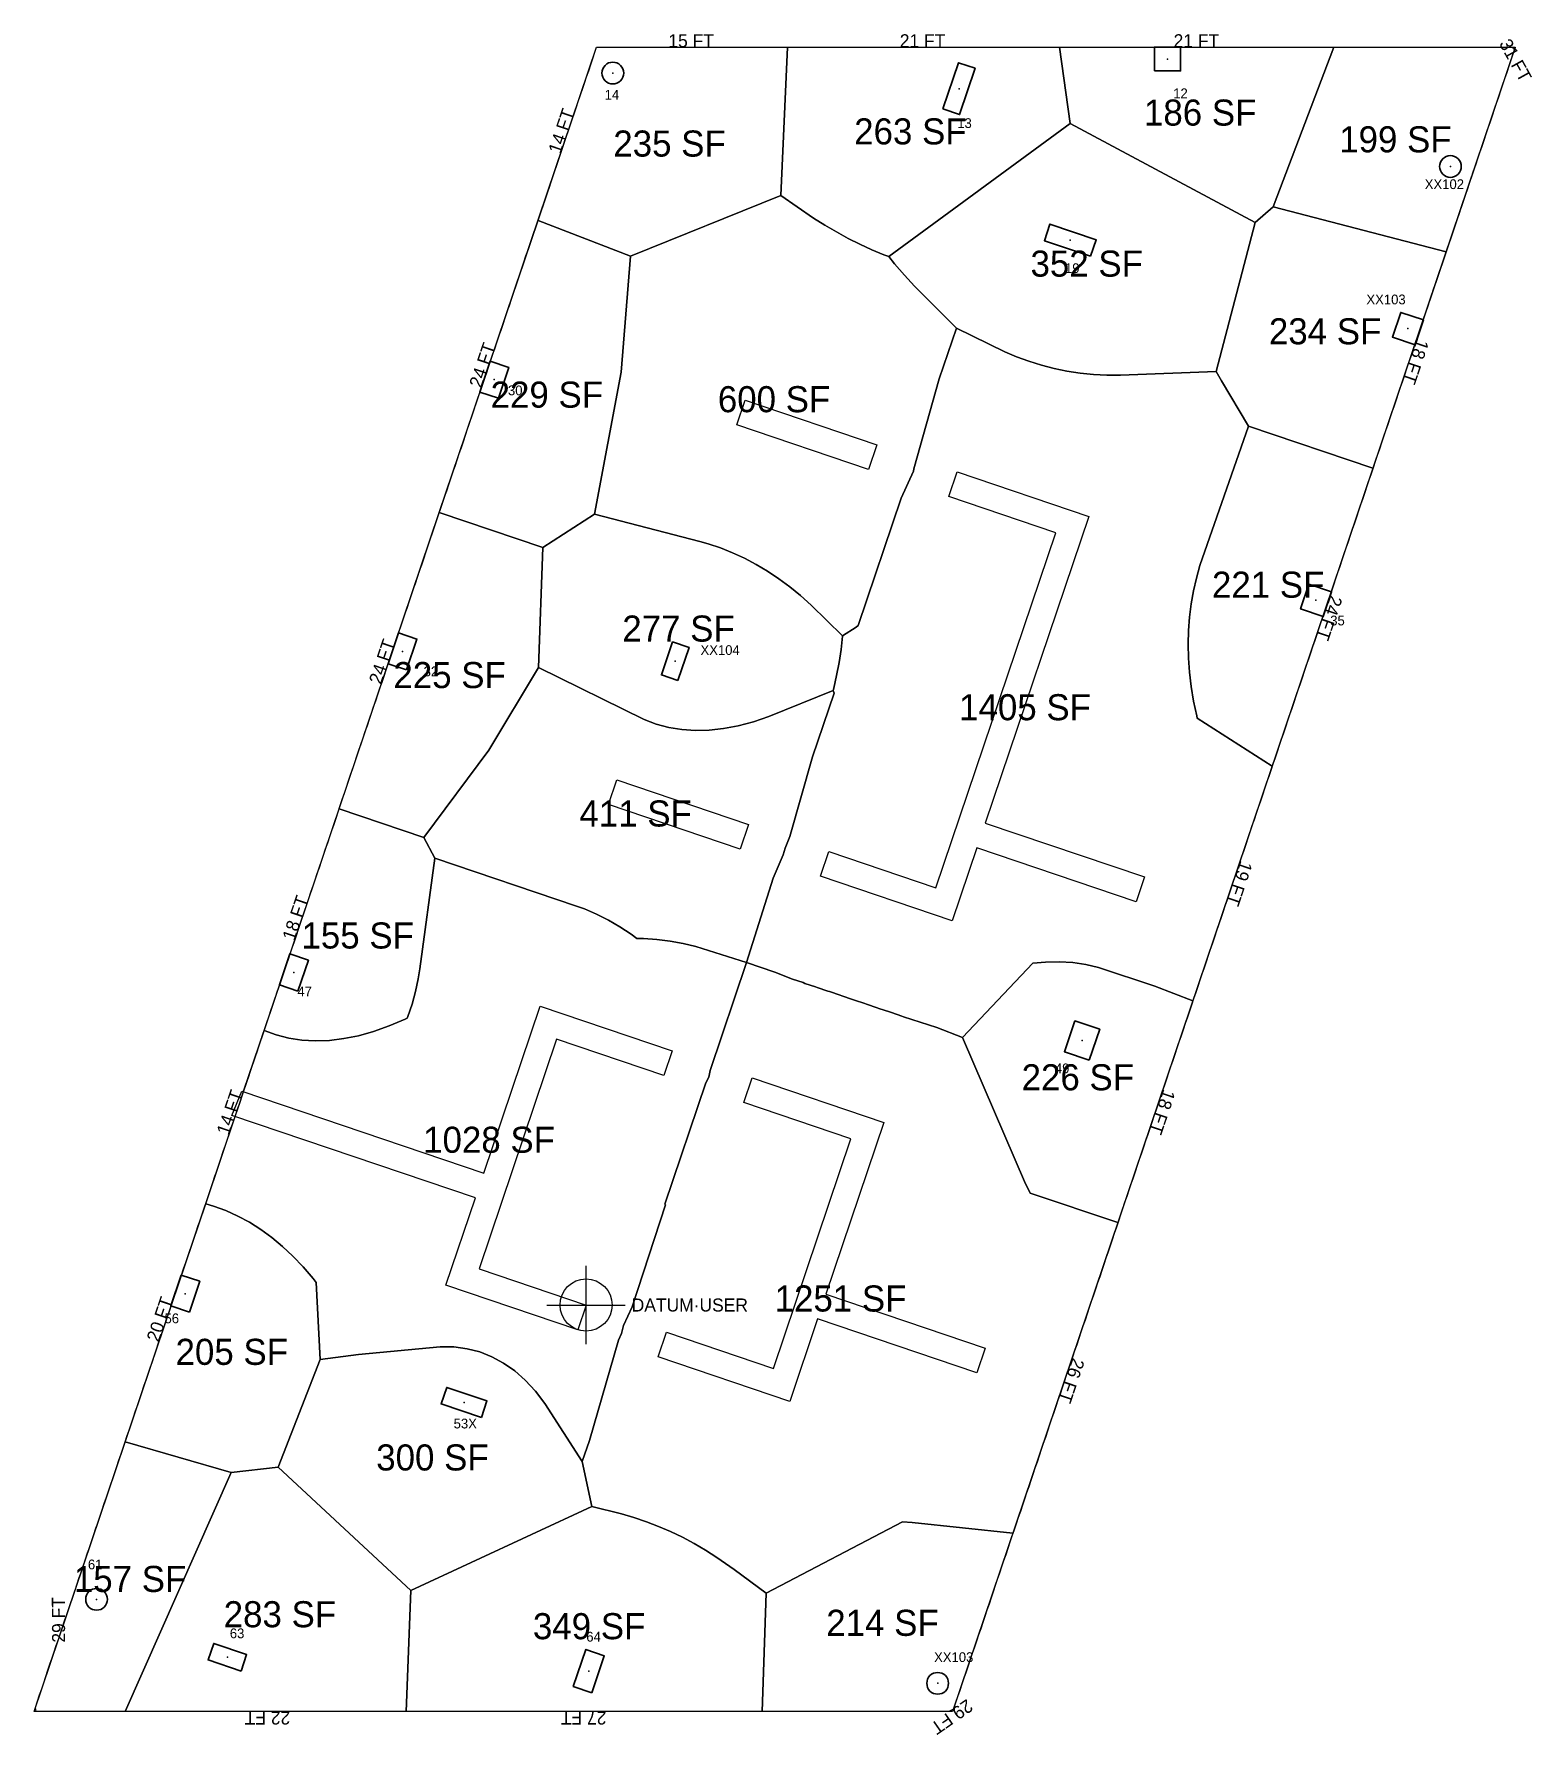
# Model space of a CAD drawing. Header units: metres. Extents: x 29 to 12657, y -13 to 49076.
# Drawn here: x 10664 to 12043, y 33037 to 34603 of the extents above; entities that cross this region are included whole.
import ezdxf
from ezdxf.enums import TextEntityAlignment as Align

# ---------------------------------------------------------------- set-up
doc = ezdxf.new("R2010")
doc.units = ezdxf.units.M
doc.layers.add('COL-IDEN', color=171, linetype='Continuous', lineweight=30)
doc.layers.add('COLS', color=52, linetype='Continuous', lineweight=20)
for name, color, linetype in [('FLOOR_11_AREA_LABELS', 3, 'Continuous'), ('FLOOR_11_BOUNDARY', 5, 'Continuous'), ('FLOOR_11_COLUMNS', 7, 'Continuous'), ('FLOOR_11_DATUM', 4, 'Continuous'), ('FLOOR_11_FASCADE_COLUMNS', 30, 'Continuous'), ('FLOOR_11_FASCADE_WALLS', 4, 'Continuous'), ('FLOOR_11_LARGE_TRIBUTARY', 6, 'Continuous'), ('FLOOR_11_TRIBUTARY_COL_0', 2, 'Continuous'), ('FLOOR_11_TRIBUTARY_COL_1', 2, 'Continuous'), ('FLOOR_11_TRIBUTARY_COL_10', 2, 'Continuous'), ('FLOOR_11_TRIBUTARY_COL_11', 2, 'Continuous'), ('FLOOR_11_TRIBUTARY_COL_12', 2, 'Continuous'), ('FLOOR_11_TRIBUTARY_COL_13', 2, 'Continuous'), ('FLOOR_11_TRIBUTARY_COL_14', 2, 'Continuous'), ('FLOOR_11_TRIBUTARY_COL_15', 2, 'Continuous'), ('FLOOR_11_TRIBUTARY_COL_16', 2, 'Continuous'), ('FLOOR_11_TRIBUTARY_COL_17', 2, 'Continuous'), ('FLOOR_11_TRIBUTARY_COL_2', 2, 'Continuous'), ('FLOOR_11_TRIBUTARY_COL_3', 2, 'Continuous'), ('FLOOR_11_TRIBUTARY_COL_4', 2, 'Continuous'), ('FLOOR_11_TRIBUTARY_COL_5', 2, 'Continuous'), ('FLOOR_11_TRIBUTARY_COL_6', 2, 'Continuous'), ('FLOOR_11_TRIBUTARY_COL_7', 2, 'Continuous'), ('FLOOR_11_TRIBUTARY_COL_8', 2, 'Continuous'), ('FLOOR_11_TRIBUTARY_COL_9', 2, 'Continuous'), ('FLOOR_11_WALL_TRIBUTARY_20', 1, 'Continuous'), ('FLOOR_11_WALL_TRIBUTARY_21', 1, 'Continuous'), ('FLOOR_11_WALL_TRIBUTARY_22', 1, 'Continuous'), ('FLOOR_11_WALL_TRIBUTARY_23', 1, 'Continuous'), ('FLOOR_11_WALL_TRIBUTARY_24', 1, 'Continuous'), ('SLAB-RESIDENTIAL', 6, 'Continuous'), ('WALL', 4, 'Continuous')]:
    doc.layers.add(name, color=color, linetype=linetype)

msp = doc.modelspace()

# ---------------------------------------------------------------- texts
at = {"layer": 'COL-IDEN', "char_height": 9, "attachment_point": 1}
for s, insert, width in [('12', (11712.4, 34552.8), 16.968), ('14', (11189.1, 34551.5), 16.968), ('13', (11513.6, 34525.4), 16.968), ('XX102', (11943.9, 34469.2), 16.968), ('19', (11612.8, 34391.9), 16.968), ('XX103', (11890.2, 34363.1), 16.968), ('30', (11100.1, 34279.4), 16.968), ('35', (11856.9, 34067.6), 16.968), ('XX104', (11277.3, 34040.4), 16.968), ('32', (11022.5, 34020.8), 16.968), ('47', (10906.3, 33726.2), 16.968), ('49', (11603.5, 33655.4), 16.968), ('56', (10784, 33425.3), 16.968), ('53X', (11050.1, 33328.5), 26.967), ('61', (10713.5, 33198.8), 16.968), ('63', (10844.1, 33135.4), 16.968), ('64', (11172.2, 33132.3), 19.998), ('XX103', (11492.3, 33113.5), 16.968)]:
    msp.add_mtext(s, dxfattribs=dict(at, insert=insert, width=width))
at = {"layer": 'FLOOR_11_AREA_LABELS'}
for s, p in [('186 SF', (11737.2, 34530.6)), ('263 SF', (11470.5, 34513.3)), ('235 SF', (11248.8, 34502.1)), ('199 SF', (11916.9, 34506)), ('352 SF', (11632.8, 34391.6)), ('234 SF', (11852.2, 34329.3)), ('229 SF', (11135.9, 34271)), ('600 SF', (11345, 34266.8)), ('221 SF', (11799.8, 34096.1)), ('277 SF', (11257.1, 34055.7)), ('225 SF', (11046.4, 34012.9)), ('1405 SF', (11576, 33983.3)), ('411 SF', (11217.6, 33885.5)), ('155 SF', (10961.8, 33773.2)), ('226 SF', (11624.6, 33642.7)), ('1028 SF', (11082.7, 33585.2)), ('1251 SF', (11406.2, 33439.1)), ('205 SF', (10845.9, 33390)), ('300 SF', (11030.6, 33292.8)), ('157 SF', (10752.3, 33181)), ('283 SF', (10890.2, 33148.5)), ('349 SF', (11174.8, 33137.5)), ('214 SF', (11444.8, 33140.6))]:
    msp.add_text(s, height=24, dxfattribs=at).set_placement(p, align=Align.MIDDLE_CENTER)
at = {"layer": 'FLOOR_11_DATUM'}
msp.add_text('DATUM·USER', height=12, dxfattribs=at).set_placement((11214, 33427.1))
at = {"layer": 'FLOOR_11_FASCADE_COLUMNS'}
for s, p in [('15 FT', (11268.7, 34596.7)), ('21 FT', (11481.7, 34596.7)), ('21 FT', (11733.7, 34596.7))]:
    msp.add_text(s, height=12, dxfattribs=at).set_placement(p, align=Align.MIDDLE_CENTER)
for s, rotation, p in [('31 FT', -61.0674, (12027.4, 34578.7)), ('14 FT', 71.3229, (11149.3, 34513.6)), ('24 FT', 71.3229, (11076.5, 34298.2)), ('18 FT', -108.6761, (11935.7, 34301.3)), ('24 FT', -108.6761, (11856, 34065.4)), ('24 FT', 71.3229, (10984.2, 34025.3)), ('18 FT', 71.3229, (10904.5, 33789.4)), ('18 FT', -108.6761, (11702.3, 33610.7)), ('20 FT', 71.3229, (10779.6, 33420)), ('29 FT', 90.4659, (10686.4, 33143.3)), ('29 FT', -145.1874, (11508.7, 33054)), ('22 FT', 180, (10878.8, 33053)), ('27 FT', 180, (11169.8, 33053))]:
    msp.add_text(s, height=12, rotation=rotation, dxfattribs=at).set_placement(p, align=Align.MIDDLE_CENTER)
at = {"layer": 'FLOOR_11_FASCADE_WALLS'}
for s, rotation, p in [('19 FT', -108.6761, (11773.3, 33821)), ('14 FT', 71.3229, (10844, 33610.4)), ('26 FT', -108.6761, (11618.7, 33363.4))]:
    msp.add_text(s, height=12, rotation=rotation, dxfattribs=at).set_placement(p, align=Align.MIDDLE_CENTER)

# ---------------------------------------------------------------- linework, layer by layer
at = {"layer": 'COLS', "lineweight": 30}
for points in [[(11695.1, 34568.9), (11695.1, 34590.9), (11719.1, 34590.9), (11719.1, 34568.9)], [(11500.5, 34533.9), (11515.7, 34528.7), (11530.1, 34571.4), (11514.9, 34576.5)], [(11636.4, 34398.3), (11641.6, 34413.5), (11598.9, 34427.9), (11593.8, 34412.7)], [(11935, 34316.9), (11914.1, 34324), (11921.8, 34346.7), (11942.7, 34339.7)], [(11091.3, 34267.7), (11074.2, 34273.4), (11083.8, 34301.8), (11100.9, 34296.1)], [(11850.4, 34066.8), (11829.6, 34073.8), (11837.3, 34096.6), (11858.1, 34089.5)], [(11006.7, 34017.6), (10989.7, 34023.3), (10999.3, 34051.8), (11016.3, 34046)], [(11256.5, 34008), (11241.4, 34013.1), (11251.6, 34043.4), (11266.8, 34038.3)], [(10906.8, 33722), (10889.7, 33727.8), (10899.3, 33756.2), (10916.4, 33750.4)], [(11635.1, 33658.5), (11612.3, 33666.2), (11621.9, 33694.6), (11644.7, 33686.9)], [(10806.9, 33426.4), (10789.8, 33432.2), (10799.4, 33460.6), (10816.5, 33454.9)], [(11075.6, 33329.7), (11038.6, 33342.1), (11043.8, 33357.3), (11080.7, 33344.8)], [(10854.4, 33096.2), (10859.6, 33111.3), (10829.3, 33121.6), (10824.1, 33106.4)], [(11177.3, 33076.2), (11160.2, 33082), (11171.8, 33116.1), (11188.8, 33110.3)]]:
    msp.add_lwpolyline(points, close=True, dxfattribs=at)
for points in [[(11206.6, 34567, 0.414214), (11196.6, 34577, 0.414214), (11186.6, 34567, 0.414214), (11196.6, 34557, 0.414214)], [(11977.5, 34481, 0.414214), (11967.5, 34491, 0.414214), (11957.5, 34481, 0.414214), (11967.5, 34471, 0.414214)], [(10731.5, 33162.2, 0.414214), (10721.5, 33172.2, 0.414214), (10711.5, 33162.2, 0.414214), (10721.5, 33152.2, 0.414214)], [(11505.6, 33084.9, 0.414214), (11495.6, 33094.9, 0.414214), (11485.6, 33084.9, 0.414214), (11495.6, 33074.9, 0.414214)]]:
    msp.add_lwpolyline(points, format="xyb", close=True, dxfattribs=at)
at = {"layer": 'FLOOR_11_BOUNDARY'}
msp.add_lwpolyline([(11181.7, 34590.7), (12027.2, 34590.7), (11509.4, 33059), (10663.9, 33059), (11181.7, 34590.7)], close=True, dxfattribs=at)
at = {"layer": 'FLOOR_11_COLUMNS'}
for p in [(11707.1, 34579.9), (11196.6, 34567), (11515.3, 34552.6), (11967.5, 34481), (11617.7, 34413.1), (11928.4, 34331.8), (11087.5, 34284.8), (11843.8, 34081.7), (11003, 34034.7), (11254.1, 34025.7), (10903.1, 33739.1), (11628.5, 33676.6), (10803.1, 33443.5), (11059.7, 33343.5), (10721.5, 33162.2), (10841.9, 33108.9), (11174.5, 33096.1), (11495.6, 33084.9)]:
    msp.add_point(p, dxfattribs=at)
at = {"layer": 'FLOOR_11_DATUM'}
for p, q in [((11172, 33397.1), (11172, 33469.1)), ((11136, 33433.1), (11208, 33433.1))]:
    msp.add_line(p, q, dxfattribs=at)
msp.add_circle((11172, 33433.1), 24, dxfattribs=at)
at = {"layer": 'FLOOR_11_FASCADE_COLUMNS'}
for points in [[(11128.3, 34432.7), (11130.2, 34438.3), (11132.1, 34444), (11134, 34449.7), (11135.9, 34455.4), (11137.9, 34461.1), (11139.8, 34466.8), (11141.7, 34472.5), (11143.6, 34478.1), (11145.5, 34483.8), (11147.5, 34489.5), (11149.4, 34495.2), (11151.3, 34500.9), (11153.2, 34506.6), (11155.2, 34512.2), (11157.1, 34517.9), (11159, 34523.6), (11160.9, 34529.3), (11162.8, 34535), (11164.8, 34540.7), (11166.7, 34546.3), (11168.6, 34552), (11170.5, 34557.7), (11172.4, 34563.4), (11174.4, 34569.1), (11176.3, 34574.8), (11178.2, 34580.4), (11180.1, 34586.1), (11181.7, 34590.7)], [(11181.7, 34590.7), (11187.7, 34590.7), (11193.7, 34590.7), (11199.7, 34590.7), (11205.7, 34590.7), (11211.7, 34590.7), (11217.7, 34590.7), (11223.7, 34590.7), (11229.7, 34590.7), (11235.7, 34590.7), (11241.7, 34590.7), (11247.7, 34590.7), (11253.7, 34590.7), (11259.7, 34590.7), (11265.7, 34590.7), (11271.7, 34590.7), (11277.7, 34590.7), (11283.7, 34590.7), (11289.7, 34590.7), (11295.7, 34590.7), (11301.7, 34590.7), (11307.7, 34590.7), (11313.7, 34590.7), (11319.7, 34590.7), (11325.7, 34590.7), (11331.7, 34590.7), (11337.7, 34590.7), (11343.7, 34590.7), (11349.7, 34590.7), (11355.7, 34590.7)], [(11355.7, 34590.7), (11361.7, 34590.7), (11367.7, 34590.7), (11373.7, 34590.7), (11379.7, 34590.7), (11385.7, 34590.7), (11391.7, 34590.7), (11397.7, 34590.7), (11403.7, 34590.7), (11409.7, 34590.7), (11415.7, 34590.7), (11421.7, 34590.7), (11427.7, 34590.7), (11433.7, 34590.7), (11439.7, 34590.7), (11445.7, 34590.7), (11451.7, 34590.7), (11457.7, 34590.7), (11463.7, 34590.7), (11469.7, 34590.7), (11475.7, 34590.7), (11481.7, 34590.7), (11487.7, 34590.7), (11493.7, 34590.7), (11499.7, 34590.7), (11505.7, 34590.7), (11511.7, 34590.7), (11517.7, 34590.7), (11523.7, 34590.7), (11529.7, 34590.7), (11535.7, 34590.7), (11541.7, 34590.7), (11547.7, 34590.7), (11553.7, 34590.7), (11559.7, 34590.7), (11565.7, 34590.7), (11571.7, 34590.7), (11577.7, 34590.7), (11583.7, 34590.7), (11589.7, 34590.7), (11595.7, 34590.7), (11601.7, 34590.7), (11607.7, 34590.7)], [(11607.7, 34590.7), (11613.7, 34590.7), (11619.7, 34590.7), (11625.7, 34590.7), (11631.7, 34590.7), (11637.7, 34590.7), (11643.7, 34590.7), (11649.7, 34590.7), (11655.7, 34590.7), (11661.7, 34590.7), (11667.7, 34590.7), (11673.7, 34590.7), (11679.7, 34590.7), (11685.7, 34590.7), (11691.7, 34590.7), (11697.7, 34590.7), (11703.7, 34590.7), (11709.7, 34590.7), (11715.7, 34590.7), (11721.7, 34590.7), (11727.7, 34590.7), (11733.7, 34590.7), (11739.7, 34590.7), (11745.7, 34590.7), (11751.7, 34590.7), (11757.7, 34590.7), (11763.7, 34590.7), (11769.7, 34590.7), (11775.7, 34590.7), (11781.7, 34590.7), (11787.7, 34590.7), (11793.7, 34590.7), (11799.7, 34590.7), (11805.7, 34590.7), (11811.7, 34590.7), (11817.7, 34590.7), (11823.7, 34590.7), (11829.7, 34590.7), (11835.7, 34590.7), (11841.7, 34590.7), (11847.7, 34590.7), (11853.7, 34590.7), (11859.7, 34590.7)], [(11859.7, 34590.7), (11865.7, 34590.7), (11871.7, 34590.7), (11877.7, 34590.7), (11883.7, 34590.7), (11889.7, 34590.7), (11895.7, 34590.7), (11901.7, 34590.7), (11907.7, 34590.7), (11913.7, 34590.7), (11919.7, 34590.7), (11925.7, 34590.7), (11931.7, 34590.7), (11937.7, 34590.7), (11943.7, 34590.7), (11949.7, 34590.7), (11955.7, 34590.7), (11961.7, 34590.7), (11967.7, 34590.7), (11973.7, 34590.7), (11979.7, 34590.7), (11985.7, 34590.7), (11991.7, 34590.7), (11997.7, 34590.7), (12003.7, 34590.7), (12009.7, 34590.7), (12015.7, 34590.7), (12021.7, 34590.7), (12027, 34590.3), (12025.1, 34584.6), (12023.2, 34578.9), (12021.3, 34573.2), (12019.3, 34567.5), (12017.4, 34561.8), (12015.5, 34556.2), (12013.6, 34550.5), (12011.7, 34544.8), (12009.7, 34539.1), (12007.8, 34533.4), (12005.9, 34527.7), (12004, 34522), (12002.1, 34516.4), (12000.1, 34510.7), (11998.2, 34505), (11996.3, 34499.3), (11994.4, 34493.6), (11992.5, 34487.9), (11990.5, 34482.3), (11988.6, 34476.6), (11986.7, 34470.9), (11984.8, 34465.2), (11982.8, 34459.5), (11980.9, 34453.8), (11979, 34448.2), (11977.1, 34442.5), (11975.2, 34436.8), (11973.2, 34431.1), (11971.3, 34425.4), (11969.4, 34419.7), (11967.5, 34414.1), (11965.6, 34408.4), (11963.6, 34402.7)], [(11036, 34159.8), (11037.9, 34165.5), (11039.9, 34171.2), (11041.8, 34176.9), (11043.7, 34182.6), (11045.6, 34188.3), (11047.6, 34193.9), (11049.5, 34199.6), (11051.4, 34205.3), (11053.3, 34211), (11055.2, 34216.7), (11057.2, 34222.4), (11059.1, 34228), (11061, 34233.7), (11062.9, 34239.4), (11064.8, 34245.1), (11066.8, 34250.8), (11068.7, 34256.5), (11070.6, 34262.1), (11072.5, 34267.8), (11074.5, 34273.5), (11076.4, 34279.2), (11078.3, 34284.9), (11080.2, 34290.6), (11082.1, 34296.2), (11084.1, 34301.9), (11086, 34307.6), (11087.9, 34313.3), (11089.8, 34319), (11091.7, 34324.7), (11093.7, 34330.4), (11095.6, 34336), (11097.5, 34341.7), (11099.4, 34347.4), (11101.4, 34353.1), (11103.3, 34358.8), (11105.2, 34364.5), (11107.1, 34370.1), (11109, 34375.8), (11111, 34381.5), (11112.9, 34387.2), (11114.8, 34392.9), (11116.7, 34398.6), (11118.6, 34404.2), (11120.6, 34409.9), (11122.5, 34415.6), (11124.4, 34421.3), (11126.3, 34427), (11128.3, 34432.7)], [(11963.6, 34402.7), (11961.7, 34397), (11959.8, 34391.3), (11957.9, 34385.6), (11955.9, 34379.9), (11954, 34374.3), (11952.1, 34368.6), (11950.2, 34362.9), (11948.3, 34357.2), (11946.3, 34351.5), (11944.4, 34345.8), (11942.5, 34340.2), (11940.6, 34334.5), (11938.7, 34328.8), (11936.7, 34323.1), (11934.8, 34317.4), (11932.9, 34311.7), (11931, 34306.1), (11929, 34300.4), (11927.1, 34294.7), (11925.2, 34289), (11923.3, 34283.3), (11921.4, 34277.6), (11919.4, 34272), (11917.5, 34266.3), (11915.6, 34260.6), (11913.7, 34254.9), (11911.8, 34249.2), (11909.8, 34243.5), (11907.9, 34237.8), (11906, 34232.2), (11904.1, 34226.5), (11902.1, 34220.8), (11900.2, 34215.1), (11898.3, 34209.4), (11896.4, 34203.7)], [(11896.4, 34203.7), (11894.5, 34198.1), (11892.5, 34192.4), (11890.6, 34186.7), (11888.7, 34181), (11886.8, 34175.3), (11884.9, 34169.6), (11882.9, 34164), (11881, 34158.3), (11879.1, 34152.6), (11877.2, 34146.9), (11875.3, 34141.2), (11873.3, 34135.5), (11871.4, 34129.8), (11869.5, 34124.2), (11867.6, 34118.5), (11865.6, 34112.8), (11863.7, 34107.1), (11861.8, 34101.4), (11859.9, 34095.7), (11858, 34090.1), (11856, 34084.4), (11854.1, 34078.7), (11852.2, 34073), (11850.3, 34067.3), (11848.4, 34061.6), (11846.4, 34056), (11844.5, 34050.3), (11842.6, 34044.6), (11840.7, 34038.9), (11838.7, 34033.2), (11836.8, 34027.5), (11834.9, 34021.9), (11833, 34016.2), (11831.1, 34010.5), (11829.1, 34004.8), (11827.2, 33999.1), (11825.3, 33993.4), (11823.4, 33987.7), (11821.5, 33982.1), (11819.5, 33976.4), (11817.6, 33970.7), (11815.7, 33965), (11813.8, 33959.3), (11811.8, 33953.6), (11809.9, 33948), (11808, 33942.3), (11806.1, 33936.6), (11804.2, 33930.9)], [(10943.8, 33887), (10945.7, 33892.7), (10947.6, 33898.4), (10949.6, 33904.1), (10951.5, 33909.7), (10953.4, 33915.4), (10955.3, 33921.1), (10957.3, 33926.8), (10959.2, 33932.5), (10961.1, 33938.2), (10963, 33943.8), (10964.9, 33949.5), (10966.9, 33955.2), (10968.8, 33960.9), (10970.7, 33966.6), (10972.6, 33972.3), (10974.5, 33977.9), (10976.5, 33983.6), (10978.4, 33989.3), (10980.3, 33995), (10982.2, 34000.7), (10984.2, 34006.4), (10986.1, 34012), (10988, 34017.7), (10989.9, 34023.4), (10991.8, 34029.1), (10993.8, 34034.8), (10995.7, 34040.5), (10997.6, 34046.2), (10999.5, 34051.8), (11001.4, 34057.5), (11003.4, 34063.2), (11005.3, 34068.9), (11007.2, 34074.6), (11009.1, 34080.3), (11011.1, 34085.9), (11013, 34091.6), (11014.9, 34097.3), (11016.8, 34103), (11018.7, 34108.7), (11020.7, 34114.4), (11022.6, 34120), (11024.5, 34125.7), (11026.4, 34131.4), (11028.3, 34137.1), (11030.3, 34142.8), (11032.2, 34148.5), (11034.1, 34154.1), (11036, 34159.8)], [(10876.6, 33688.1), (10878.5, 33693.7), (10880.4, 33699.4), (10882.3, 33705.1), (10884.2, 33710.8), (10886.2, 33716.5), (10888.1, 33722.2), (10890, 33727.8), (10891.9, 33733.5), (10893.8, 33739.2), (10895.8, 33744.9), (10897.7, 33750.6), (10899.6, 33756.3), (10901.5, 33761.9), (10903.5, 33767.6), (10905.4, 33773.3), (10907.3, 33779), (10909.2, 33784.7), (10911.1, 33790.4), (10913.1, 33796.1), (10915, 33801.7), (10916.9, 33807.4), (10918.8, 33813.1), (10920.7, 33818.8), (10922.7, 33824.5), (10924.6, 33830.2), (10926.5, 33835.8), (10928.4, 33841.5), (10930.4, 33847.2), (10932.3, 33852.9), (10934.2, 33858.6), (10936.1, 33864.3), (10938, 33869.9), (10940, 33875.6), (10941.9, 33881.3), (10943.8, 33887)], [(11731.2, 33714.9), (11729.2, 33709.2), (11727.3, 33703.5), (11725.4, 33697.9), (11723.5, 33692.2), (11721.5, 33686.5), (11719.6, 33680.8), (11717.7, 33675.1), (11715.8, 33669.4), (11713.9, 33663.8), (11711.9, 33658.1), (11710, 33652.4), (11708.1, 33646.7), (11706.2, 33641), (11704.3, 33635.3), (11702.3, 33629.7), (11700.4, 33624), (11698.5, 33618.3), (11696.6, 33612.6), (11694.6, 33606.9), (11692.7, 33601.2), (11690.8, 33595.5), (11688.9, 33589.9), (11687, 33584.2), (11685, 33578.5), (11683.1, 33572.8), (11681.2, 33567.1), (11679.3, 33561.4), (11677.4, 33555.8), (11675.4, 33550.1), (11673.5, 33544.4), (11671.6, 33538.7), (11669.7, 33533), (11667.7, 33527.3), (11665.8, 33521.7), (11663.9, 33516), (11662, 33510.3)], [(10747.8, 33307.2), (10749.7, 33312.9), (10751.7, 33318.6), (10753.6, 33324.3), (10755.5, 33330), (10757.4, 33335.6), (10759.3, 33341.3), (10761.3, 33347), (10763.2, 33352.7), (10765.1, 33358.4), (10767, 33364.1), (10769, 33369.8), (10770.9, 33375.4), (10772.8, 33381.1), (10774.7, 33386.8), (10776.6, 33392.5), (10778.6, 33398.2), (10780.5, 33403.9), (10782.4, 33409.5), (10784.3, 33415.2), (10786.2, 33420.9), (10788.2, 33426.6), (10790.1, 33432.3), (10792, 33438), (10793.9, 33443.6), (10795.9, 33449.3), (10797.8, 33455), (10799.7, 33460.7), (10801.6, 33466.4), (10803.5, 33472.1), (10805.5, 33477.7), (10807.4, 33483.4), (10809.3, 33489.1), (10811.2, 33494.8), (10813.1, 33500.5), (10815.1, 33506.2), (10817, 33511.9), (10818.9, 33517.5), (10820.8, 33523.2), (10822.8, 33528.9)], [(10749.8, 33059), (10743.8, 33059), (10737.8, 33059), (10731.8, 33059), (10725.8, 33059), (10719.8, 33059), (10713.8, 33059), (10707.8, 33059), (10701.8, 33059), (10695.8, 33059), (10689.8, 33059), (10683.8, 33059), (10677.8, 33059), (10671.8, 33059), (10665.8, 33059), (10665.2, 33062.8), (10667.1, 33068.5), (10669, 33074.2), (10671, 33079.9), (10672.9, 33085.5), (10674.8, 33091.2), (10676.7, 33096.9), (10678.6, 33102.6), (10680.6, 33108.3), (10682.5, 33114), (10684.4, 33119.7), (10686.3, 33125.3), (10688.3, 33131), (10690.2, 33136.7), (10692.1, 33142.4), (10694, 33148.1), (10695.9, 33153.8), (10697.9, 33159.4), (10699.8, 33165.1), (10701.7, 33170.8), (10703.6, 33176.5), (10705.5, 33182.2), (10707.5, 33187.9), (10709.4, 33193.5), (10711.3, 33199.2), (10713.2, 33204.9), (10715.2, 33210.6), (10717.1, 33216.3), (10719, 33222), (10720.9, 33227.7), (10722.8, 33233.3), (10724.8, 33239), (10726.7, 33244.7), (10728.6, 33250.4), (10730.5, 33256.1), (10732.4, 33261.8), (10734.4, 33267.4), (10736.3, 33273.1), (10738.2, 33278.8), (10740.1, 33284.5), (10742.1, 33290.2), (10744, 33295.9), (10745.9, 33301.5), (10747.8, 33307.2)], [(11564, 33220.4), (11562.1, 33214.7), (11560.2, 33209), (11558.2, 33203.3), (11556.3, 33197.7), (11554.4, 33192), (11552.5, 33186.3), (11550.5, 33180.6), (11548.6, 33174.9), (11546.7, 33169.2), (11544.8, 33163.6), (11542.9, 33157.9), (11540.9, 33152.2), (11539, 33146.5), (11537.1, 33140.8), (11535.2, 33135.1), (11533.3, 33129.5), (11531.3, 33123.8), (11529.4, 33118.1), (11527.5, 33112.4), (11525.6, 33106.7), (11523.7, 33101), (11521.7, 33095.4), (11519.8, 33089.7), (11517.9, 33084), (11516, 33078.3), (11514, 33072.6), (11512.1, 33066.9), (11510.2, 33061.2), (11505.8, 33059), (11499.8, 33059), (11493.8, 33059), (11487.8, 33059), (11481.8, 33059), (11475.8, 33059), (11469.8, 33059), (11463.8, 33059), (11457.8, 33059), (11451.8, 33059), (11445.8, 33059), (11439.8, 33059), (11433.8, 33059), (11427.8, 33059), (11421.8, 33059), (11415.8, 33059), (11409.8, 33059), (11403.8, 33059), (11397.8, 33059), (11391.8, 33059), (11385.8, 33059), (11379.8, 33059), (11373.8, 33059), (11367.8, 33059), (11361.8, 33059), (11355.8, 33059), (11349.8, 33059), (11343.8, 33059), (11337.8, 33059), (11331.8, 33059)], [(11007.8, 33059), (11001.8, 33059), (10995.8, 33059), (10989.8, 33059), (10983.8, 33059), (10977.8, 33059), (10971.8, 33059), (10965.8, 33059), (10959.8, 33059), (10953.8, 33059), (10947.8, 33059), (10941.8, 33059), (10935.8, 33059), (10929.8, 33059), (10923.8, 33059), (10917.8, 33059), (10911.8, 33059), (10905.8, 33059), (10899.8, 33059), (10893.8, 33059), (10887.8, 33059), (10881.8, 33059), (10875.8, 33059), (10869.8, 33059), (10863.8, 33059), (10857.8, 33059), (10851.8, 33059), (10845.8, 33059), (10839.8, 33059), (10833.8, 33059), (10827.8, 33059), (10821.8, 33059), (10815.8, 33059), (10809.8, 33059), (10803.8, 33059), (10797.8, 33059), (10791.8, 33059), (10785.8, 33059), (10779.8, 33059), (10773.8, 33059), (10767.8, 33059), (10761.8, 33059), (10755.8, 33059), (10749.8, 33059)], [(11331.8, 33059), (11325.8, 33059), (11319.8, 33059), (11313.8, 33059), (11307.8, 33059), (11301.8, 33059), (11295.8, 33059), (11289.8, 33059), (11283.8, 33059), (11277.8, 33059), (11271.8, 33059), (11265.8, 33059), (11259.8, 33059), (11253.8, 33059), (11247.8, 33059), (11241.8, 33059), (11235.8, 33059), (11229.8, 33059), (11223.8, 33059), (11217.8, 33059), (11211.8, 33059), (11205.8, 33059), (11199.8, 33059), (11193.8, 33059), (11187.8, 33059), (11181.8, 33059), (11175.8, 33059), (11169.8, 33059), (11163.8, 33059), (11157.8, 33059), (11151.8, 33059), (11145.8, 33059), (11139.8, 33059), (11133.8, 33059), (11127.8, 33059), (11121.8, 33059), (11115.8, 33059), (11109.8, 33059), (11103.8, 33059), (11097.8, 33059), (11091.8, 33059), (11085.8, 33059), (11079.8, 33059), (11073.8, 33059), (11067.8, 33059), (11061.8, 33059), (11055.8, 33059), (11049.8, 33059), (11043.8, 33059), (11037.8, 33059), (11031.8, 33059), (11025.8, 33059), (11019.8, 33059), (11013.8, 33059), (11007.8, 33059)]]:
    msp.add_lwpolyline(points, dxfattribs=at)
at = {"layer": 'FLOOR_11_FASCADE_WALLS'}
for points in [[(11804.2, 33930.9), (11802.2, 33925.2), (11800.3, 33919.5), (11798.4, 33913.9), (11796.5, 33908.2), (11794.6, 33902.5), (11792.6, 33896.8), (11790.7, 33891.1), (11788.8, 33885.4), (11786.9, 33879.8), (11784.9, 33874.1), (11783, 33868.4), (11781.1, 33862.7), (11779.2, 33857), (11777.3, 33851.3), (11775.3, 33845.6), (11773.4, 33840), (11771.5, 33834.3), (11769.6, 33828.6), (11767.7, 33822.9), (11765.7, 33817.2), (11763.8, 33811.5), (11761.9, 33805.9), (11760, 33800.2), (11758.1, 33794.5), (11756.1, 33788.8), (11754.2, 33783.1), (11752.3, 33777.4), (11750.4, 33771.8), (11748.4, 33766.1), (11746.5, 33760.4), (11744.6, 33754.7), (11742.7, 33749), (11740.8, 33743.3), (11738.8, 33737.6), (11736.9, 33732), (11735, 33726.3), (11733.1, 33720.6), (11731.2, 33714.9)], [(10822.8, 33528.9), (10824.7, 33534.6), (10826.6, 33540.3), (10828.5, 33546), (10830.4, 33551.6), (10832.4, 33557.3), (10834.3, 33563), (10836.2, 33568.7), (10838.1, 33574.4), (10840, 33580.1), (10842, 33585.7), (10843.9, 33591.4), (10845.8, 33597.1), (10847.7, 33602.8), (10849.7, 33608.5), (10851.6, 33614.2), (10853.5, 33619.8), (10855.4, 33625.5), (10857.3, 33631.2), (10859.3, 33636.9), (10861.2, 33642.6), (10863.1, 33648.3), (10865, 33654), (10866.9, 33659.6), (10868.9, 33665.3), (10870.8, 33671), (10872.7, 33676.7), (10874.6, 33682.4), (10876.6, 33688.1)], [(11662, 33510.3), (11660.1, 33504.6), (11658.1, 33498.9), (11656.2, 33493.2), (11654.3, 33487.6), (11652.4, 33481.9), (11650.5, 33476.2), (11648.5, 33470.5), (11646.6, 33464.8), (11644.7, 33459.1), (11642.8, 33453.4), (11640.9, 33447.8), (11638.9, 33442.1), (11637, 33436.4), (11635.1, 33430.7), (11633.2, 33425), (11631.2, 33419.3), (11629.3, 33413.7), (11627.4, 33408), (11625.5, 33402.3), (11623.6, 33396.6), (11621.6, 33390.9), (11619.7, 33385.2), (11617.8, 33379.6), (11615.9, 33373.9), (11614, 33368.2), (11612, 33362.5), (11610.1, 33356.8), (11608.2, 33351.1), (11606.3, 33345.4), (11604.3, 33339.8), (11602.4, 33334.1), (11600.5, 33328.4), (11598.6, 33322.7), (11596.7, 33317), (11594.7, 33311.3), (11592.8, 33305.7), (11590.9, 33300), (11589, 33294.3), (11587.1, 33288.6), (11585.1, 33282.9), (11583.2, 33277.2), (11581.3, 33271.6), (11579.4, 33265.9), (11577.4, 33260.2), (11575.5, 33254.5), (11573.6, 33248.8), (11571.7, 33243.1), (11569.8, 33237.5), (11567.8, 33231.8), (11565.9, 33226.1), (11564, 33220.4)]]:
    msp.add_lwpolyline(points, dxfattribs=at)
at = {"layer": 'FLOOR_11_LARGE_TRIBUTARY'}
for points in [[(11351.2, 34454.3), (11213, 34398.4), (11127.8, 34431.4), (11181.7, 34590.7), (11357.4, 34590.7), (11351.2, 34454.3)], [(11351.2, 34454.3), (11357.4, 34590.7), (11607.7, 34590.7), (11617.7, 34520.5), (11450.8, 34398), (11446, 34399.8), (11434.9, 34404.4), (11423.9, 34409.4), (11413.1, 34414.8), (11402.4, 34420.7), (11391.8, 34426.9), (11381.4, 34433.5), (11351.2, 34454.3)], [(11804.4, 34444), (11787.9, 34429.3), (11617.7, 34520.5), (11607.7, 34590.7), (11860.2, 34590.7), (11804.4, 34444)], [(11804.4, 34444), (11860.2, 34590.7), (12027.2, 34590.7), (11963.5, 34402.3), (11804.4, 34444)], [(11450.8, 34398), (11617.7, 34520.5), (11787.9, 34429.3), (11752, 34292.2), (11663.9, 34288.8), (11651.3, 34288.9), (11638.9, 34289.6), (11626.6, 34290.9), (11614.6, 34292.7), (11602.7, 34295.1), (11591.1, 34298.1), (11579.6, 34301.7), (11568.3, 34305.8), (11557.3, 34310.5), (11512.9, 34332.2), (11474.2, 34370.9), (11465, 34380.9), (11455.9, 34391.5), (11450.8, 34398)], [(11339.1, 34108.5), (11328.5, 34114.7), (11317.8, 34120.4), (11306.8, 34125.5), (11295.7, 34129.9), (11284.3, 34133.8), (11276.6, 34135.9), (11179.9, 34161.1), (11204.3, 34291.7), (11213, 34398.4), (11351.2, 34454.3), (11381.4, 34433.5), (11391.8, 34426.9), (11402.4, 34420.7), (11413.1, 34414.8), (11423.9, 34409.4), (11434.9, 34404.4), (11446, 34399.8), (11450.8, 34398), (11455.9, 34391.5), (11465, 34380.9), (11474.2, 34370.9), (11512.9, 34332.2), (11497.1, 34285.6), (11473.8, 34202.7), (11473.5, 34200.7), (11462, 34175.6), (11422.4, 34058.4), (11420.6, 34057.1), (11408, 34049), (11379.2, 34077.3), (11369.5, 34086), (11359.5, 34094.1), (11349.4, 34101.6), (11339.1, 34108.5)], [(11781.8, 34242), (11756.8, 34283.7), (11752, 34292.2), (11787.9, 34429.3), (11804.4, 34444), (11963.5, 34402.3), (11896.2, 34203.3), (11781.8, 34242)], [(11213, 34398.4), (11204.3, 34291.7), (11179.9, 34161.1), (11132.1, 34130.3), (11036.9, 34162.5), (11127.8, 34431.4), (11213, 34398.4)], [(11441.6, 33706.1), (11440, 33706.7), (11430.2, 33709.9), (11428.6, 33710.6), (11418.9, 33713.8), (11417.3, 33714.4), (11407.5, 33717.6), (11405.9, 33718.3), (11396.1, 33721.5), (11394.5, 33722.1), (11384.8, 33725.3), (11383.2, 33725.9), (11373.4, 33729.1), (11371.8, 33729.8), (11362, 33733), (11345.8, 33739.4), (11319.8, 33748.2), (11319.8, 33748.3), (11344.2, 33826), (11353.5, 33847.5), (11355.1, 33853.6), (11359.6, 33864.2), (11380.4, 33937.7), (11400.2, 33996.1), (11399.4, 33998.7), (11399.9, 34000.7), (11402.6, 34012.5), (11404.9, 34024.4), (11406.7, 34036.4), (11408, 34048.7), (11408, 34049), (11420.6, 34057.1), (11422.4, 34058.4), (11462, 34175.6), (11473.5, 34200.7), (11473.8, 34202.7), (11497.1, 34285.6), (11512.9, 34332.2), (11557.3, 34310.5), (11568.3, 34305.8), (11579.6, 34301.7), (11591.1, 34298.1), (11602.7, 34295.1), (11614.6, 34292.7), (11626.6, 34290.9), (11638.9, 34289.6), (11651.3, 34288.9), (11663.9, 34288.8), (11752, 34292.2), (11756.8, 34283.7), (11781.8, 34242), (11737, 34113.7), (11733.7, 34102.2), (11731, 34090.5), (11728.9, 34078.5), (11727.4, 34066.3), (11726.5, 34054), (11726.2, 34041.4), (11726.5, 34028.6), (11727.5, 34015.6), (11729, 34002.4), (11731.2, 33989), (11734, 33975.4), (11734.5, 33973.2), (11803.5, 33929), (11775.9, 33847.3), (11756.3, 33789.3), (11730.5, 33713), (11695.6, 33726.6), (11643.7, 33743.7), (11632, 33746.4), (11619.9, 33748.2), (11607.5, 33749), (11594.8, 33748.7), (11583.2, 33747.6), (11518.5, 33679.3), (11494.9, 33688.4), (11464.3, 33698.4), (11462.7, 33699), (11453, 33702.2), (11451.4, 33702.9), (11441.6, 33706.1)], [(11734.5, 33973.2), (11734, 33975.4), (11731.2, 33989), (11729, 34002.4), (11727.5, 34015.6), (11726.5, 34028.6), (11726.2, 34041.4), (11726.5, 34054), (11727.4, 34066.3), (11728.9, 34078.5), (11731, 34090.5), (11733.7, 34102.2), (11737, 34113.7), (11781.8, 34242), (11896.2, 34203.3), (11803.5, 33929), (11734.5, 33973.2)], [(11132.1, 34130.3), (11128.2, 34019.9), (11082.5, 33943.7), (11022.8, 33863.3), (10944.7, 33889.7), (11036.9, 34162.5), (11132.1, 34130.3)], [(11132.1, 34130.3), (11179.9, 34161.1), (11276.6, 34135.9), (11284.3, 34133.8), (11295.7, 34129.9), (11306.8, 34125.5), (11317.8, 34120.4), (11328.5, 34114.7), (11339.1, 34108.5), (11349.4, 34101.6), (11359.5, 34094.1), (11369.5, 34086), (11379.2, 34077.3), (11408, 34049), (11408, 34048.7), (11406.7, 34036.4), (11404.9, 34024.4), (11402.6, 34012.5), (11399.9, 34000.7), (11399.4, 33998.7), (11340.3, 33974.7), (11326, 33969.9), (11312.1, 33966.2), (11298.6, 33963.6), (11285.4, 33962.2), (11272.6, 33961.9), (11260.2, 33962.7), (11248.2, 33964.7), (11236.6, 33967.8), (11225.4, 33972), (11128.2, 34019.9), (11132.1, 34130.3)], [(11224.8, 33770.4), (11218.6, 33770.5), (11213.4, 33774.3), (11203.1, 33781.2), (11192.5, 33787.3), (11181.7, 33792.8), (11170.6, 33797.6), (11163.1, 33800.3), (11032.9, 33844.3), (11022.8, 33863.3), (11082.5, 33943.7), (11128.2, 34019.9), (11225.4, 33972), (11236.6, 33967.8), (11248.2, 33964.7), (11260.2, 33962.7), (11272.6, 33961.9), (11285.4, 33962.2), (11298.6, 33963.6), (11312.1, 33966.2), (11326, 33969.9), (11340.3, 33974.7), (11399.4, 33998.7), (11400.2, 33996.1), (11380.4, 33937.7), (11359.6, 33864.2), (11355.1, 33853.6), (11353.5, 33847.5), (11344.2, 33826), (11319.8, 33748.3), (11272.9, 33763), (11261.3, 33765.9), (11249.3, 33768.1), (11237.2, 33769.6), (11224.8, 33770.4)], [(11022.8, 33863.3), (11032.9, 33844.3), (11019, 33742.4), (11017.5, 33733.4), (11015, 33721.6), (11011.8, 33710), (11008, 33698.6), (11007.4, 33697), (11005.6, 33696.1), (10990.8, 33689.9), (10976.4, 33684.9), (10962.5, 33681), (10948.9, 33678.3), (10935.7, 33676.7), (10922.8, 33676.2), (10910.4, 33676.9), (10898.4, 33678.8), (10886.7, 33681.8), (10875.8, 33685.8), (10944.7, 33889.7), (11022.8, 33863.3)], [(10920.7, 33457.6), (10911.6, 33468.2), (10902.2, 33478), (10892.6, 33487), (10882.7, 33495.2), (10872.5, 33502.6), (10862.1, 33509.2), (10851.4, 33515), (10840.4, 33520), (10829.1, 33524.1), (10821.9, 33526.2), (10850.3, 33610.3), (10853.2, 33618.9), (10856.8, 33629.8), (10875.8, 33685.8), (10886.7, 33681.8), (10898.4, 33678.8), (10910.4, 33676.9), (10922.8, 33676.2), (10935.7, 33676.7), (10948.9, 33678.3), (10962.5, 33681), (10976.4, 33684.9), (10990.8, 33689.9), (11005.6, 33696.1), (11007.4, 33697), (11008, 33698.6), (11011.8, 33710), (11015, 33721.6), (11017.5, 33733.4), (11019, 33742.4), (11032.9, 33844.3), (11163.1, 33800.3), (11170.6, 33797.6), (11181.7, 33792.8), (11192.5, 33787.3), (11203.1, 33781.2), (11213.4, 33774.3), (11218.6, 33770.5), (11224.8, 33770.4), (11237.2, 33769.6), (11249.3, 33768.1), (11261.3, 33765.9), (11272.9, 33763), (11319.8, 33748.3), (11319.8, 33748.2), (11286.2, 33648.9), (11285.1, 33642.9), (11282.3, 33637.5), (11244.6, 33525.8), (11245, 33525.4), (11214.3, 33431.5), (11206.5, 33414.2), (11204.5, 33406.8), (11201.7, 33400.6), (11175.1, 33308.5), (11168.5, 33289.1), (11134.1, 33342.3), (11125.3, 33353.7), (11116, 33363.8), (11106.3, 33372.4), (11096, 33379.7), (11085.3, 33385.5), (11074.2, 33389.9), (11062.5, 33392.9), (11050.4, 33394.5), (11037.8, 33394.7), (10962.5, 33387.7), (10927.3, 33382.9), (10923.7, 33453.7), (10920.7, 33457.6)], [(11271.4, 33213.6), (11260.7, 33219.3), (11249.8, 33224.5), (11238.7, 33229.3), (11227.5, 33233.6), (11216.1, 33237.5), (11204.6, 33240.9), (11177.2, 33247.7), (11168.5, 33289.1), (11175.1, 33308.5), (11201.7, 33400.6), (11204.5, 33406.8), (11206.5, 33414.2), (11214.3, 33431.5), (11245, 33525.4), (11244.6, 33525.8), (11282.3, 33637.5), (11285.1, 33642.9), (11286.2, 33648.9), (11319.8, 33748.2), (11345.8, 33739.4), (11362, 33733), (11371.8, 33729.8), (11373.4, 33729.1), (11383.2, 33725.9), (11384.8, 33725.3), (11394.5, 33722.1), (11396.1, 33721.5), (11405.9, 33718.3), (11407.5, 33717.6), (11417.3, 33714.4), (11418.9, 33713.8), (11428.6, 33710.6), (11430.2, 33709.9), (11440, 33706.7), (11441.6, 33706.1), (11451.4, 33702.9), (11453, 33702.2), (11462.7, 33699), (11464.3, 33698.4), (11494.9, 33688.4), (11518.5, 33679.3), (11519.3, 33677.3), (11575.6, 33546.8), (11580.8, 33536.1), (11661.5, 33509), (11636, 33433.5), (11610, 33356.6), (11577.5, 33260.3), (11564.9, 33223.2), (11472.1, 33232.9), (11463.1, 33233.5), (11337.8, 33167.9), (11308.2, 33189.8), (11292.4, 33200.8), (11282, 33207.4), (11271.4, 33213.6)], [(11580.8, 33536.1), (11575.6, 33546.8), (11519.3, 33677.3), (11518.5, 33679.3), (11583.2, 33747.6), (11594.8, 33748.7), (11607.5, 33749), (11619.9, 33748.2), (11632, 33746.4), (11643.7, 33743.7), (11695.6, 33726.6), (11730.5, 33713), (11661.5, 33509), (11580.8, 33536.1)], [(10829.1, 33524.1), (10840.4, 33520), (10851.4, 33515), (10862.1, 33509.2), (10872.5, 33502.6), (10882.7, 33495.2), (10892.6, 33487), (10902.2, 33478), (10911.6, 33468.2), (10920.7, 33457.6), (10923.7, 33453.7), (10927.3, 33382.9), (10888.6, 33283.8), (10845.2, 33278.8), (10747.8, 33307.1), (10821.9, 33526.2), (10829.1, 33524.1)], [(10962.5, 33387.7), (11037.8, 33394.7), (11050.4, 33394.5), (11062.5, 33392.9), (11074.2, 33389.9), (11085.3, 33385.5), (11096, 33379.7), (11106.3, 33372.4), (11116, 33363.8), (11125.3, 33353.7), (11134.1, 33342.3), (11168.5, 33289.1), (11177.2, 33247.7), (11010.8, 33170.4), (10888.6, 33283.8), (10927.3, 33382.9), (10962.5, 33387.7)], [(10845.2, 33278.8), (10747.8, 33059), (10663.9, 33059), (10747.8, 33307.1), (10845.2, 33278.8)], [(10845.2, 33278.8), (10888.6, 33283.8), (11010.8, 33170.4), (11006.5, 33059), (10747.8, 33059), (10845.2, 33278.8)], [(11010.8, 33170.4), (11177.2, 33247.7), (11204.6, 33240.9), (11216.1, 33237.5), (11227.5, 33233.6), (11238.7, 33229.3), (11249.8, 33224.5), (11260.7, 33219.3), (11271.4, 33213.6), (11282, 33207.4), (11292.4, 33200.8), (11308.2, 33189.8), (11337.8, 33167.9), (11334, 33059), (11006.5, 33059), (11010.8, 33170.4)], [(11337.8, 33167.9), (11463.1, 33233.5), (11472.1, 33232.9), (11564.9, 33223.2), (11509.4, 33059), (11334, 33059), (11337.8, 33167.9)]]:
    msp.add_lwpolyline(points, close=True, dxfattribs=at)
at = {"layer": 'FLOOR_11_TRIBUTARY_COL_0'}
msp.add_lwpolyline([(11351.2, 34454.3), (11357.4, 34590.7), (11607.7, 34590.7), (11617.7, 34520.5), (11450.8, 34398), (11446, 34399.8), (11434.9, 34404.4), (11423.9, 34409.4), (11413.1, 34414.8), (11402.4, 34420.7), (11391.8, 34426.9), (11381.4, 34433.5), (11351.2, 34454.3)], close=True, dxfattribs=at)
at = {"layer": 'FLOOR_11_TRIBUTARY_COL_1'}
msp.add_lwpolyline([(11450.8, 34398), (11617.7, 34520.5), (11787.9, 34429.3), (11752, 34292.2), (11663.9, 34288.8), (11651.3, 34288.9), (11638.9, 34289.6), (11626.6, 34290.9), (11614.6, 34292.7), (11602.7, 34295.1), (11591.1, 34298.1), (11579.6, 34301.7), (11568.3, 34305.8), (11557.3, 34310.5), (11512.9, 34332.2), (11474.2, 34370.9), (11465, 34380.9), (11455.9, 34391.5), (11450.8, 34398)], close=True, dxfattribs=at)
at = {"layer": 'FLOOR_11_TRIBUTARY_COL_10'}
msp.add_lwpolyline([(10962.5, 33387.7), (11037.8, 33394.7), (11050.4, 33394.5), (11062.5, 33392.9), (11074.2, 33389.9), (11085.3, 33385.5), (11096, 33379.7), (11106.3, 33372.4), (11116, 33363.8), (11125.3, 33353.7), (11134.1, 33342.3), (11168.5, 33289.1), (11177.2, 33247.7), (11010.8, 33170.4), (10888.6, 33283.8), (10927.3, 33382.9), (10962.5, 33387.7)], close=True, dxfattribs=at)
at = {"layer": 'FLOOR_11_TRIBUTARY_COL_11'}
msp.add_lwpolyline([(11010.8, 33170.4), (11177.2, 33247.7), (11204.6, 33240.9), (11216.1, 33237.5), (11227.5, 33233.6), (11238.7, 33229.3), (11249.8, 33224.5), (11260.7, 33219.3), (11271.4, 33213.6), (11282, 33207.4), (11292.4, 33200.8), (11308.2, 33189.8), (11337.8, 33167.9), (11334, 33059), (11006.5, 33059), (11010.8, 33170.4)], close=True, dxfattribs=at)
at = {"layer": 'FLOOR_11_TRIBUTARY_COL_12'}
msp.add_lwpolyline([(11132.1, 34130.3), (11179.9, 34161.1), (11276.6, 34135.9), (11284.3, 34133.8), (11295.7, 34129.9), (11306.8, 34125.5), (11317.8, 34120.4), (11328.5, 34114.7), (11339.1, 34108.5), (11349.4, 34101.6), (11359.5, 34094.1), (11369.5, 34086), (11379.2, 34077.3), (11408, 34049), (11408, 34048.7), (11406.7, 34036.4), (11404.9, 34024.4), (11402.6, 34012.5), (11399.9, 34000.7), (11399.4, 33998.7), (11340.3, 33974.7), (11326, 33969.9), (11312.1, 33966.2), (11298.6, 33963.6), (11285.4, 33962.2), (11272.6, 33961.9), (11260.2, 33962.7), (11248.2, 33964.7), (11236.6, 33967.8), (11225.4, 33972), (11128.2, 34019.9), (11132.1, 34130.3)], close=True, dxfattribs=at)
at = {"layer": 'FLOOR_11_TRIBUTARY_COL_13'}
msp.add_lwpolyline([(11580.8, 33536.1), (11575.6, 33546.8), (11519.3, 33677.3), (11518.5, 33679.3), (11583.2, 33747.6), (11594.8, 33748.7), (11607.5, 33749), (11619.9, 33748.2), (11632, 33746.4), (11643.7, 33743.7), (11695.6, 33726.6), (11730.5, 33713), (11661.5, 33509), (11580.8, 33536.1)], close=True, dxfattribs=at)
at = {"layer": 'FLOOR_11_TRIBUTARY_COL_14'}
msp.add_lwpolyline([(11804.4, 34444), (11860.2, 34590.7), (12027.2, 34590.7), (11963.5, 34402.3), (11804.4, 34444)], close=True, dxfattribs=at)
at = {"layer": 'FLOOR_11_TRIBUTARY_COL_15'}
msp.add_lwpolyline([(11351.2, 34454.3), (11213, 34398.4), (11127.8, 34431.4), (11181.7, 34590.7), (11357.4, 34590.7), (11351.2, 34454.3)], close=True, dxfattribs=at)
at = {"layer": 'FLOOR_11_TRIBUTARY_COL_16'}
msp.add_lwpolyline([(10845.2, 33278.8), (10747.8, 33059), (10663.9, 33059), (10747.8, 33307.1), (10845.2, 33278.8)], close=True, dxfattribs=at)
at = {"layer": 'FLOOR_11_TRIBUTARY_COL_17'}
msp.add_lwpolyline([(11337.8, 33167.9), (11463.1, 33233.5), (11472.1, 33232.9), (11564.9, 33223.2), (11509.4, 33059), (11334, 33059), (11337.8, 33167.9)], close=True, dxfattribs=at)
at = {"layer": 'FLOOR_11_TRIBUTARY_COL_2'}
msp.add_lwpolyline([(11781.8, 34242), (11756.8, 34283.7), (11752, 34292.2), (11787.9, 34429.3), (11804.4, 34444), (11963.5, 34402.3), (11896.2, 34203.3), (11781.8, 34242)], close=True, dxfattribs=at)
at = {"layer": 'FLOOR_11_TRIBUTARY_COL_3'}
msp.add_lwpolyline([(11734.5, 33973.2), (11734, 33975.4), (11731.2, 33989), (11729, 34002.4), (11727.5, 34015.6), (11726.5, 34028.6), (11726.2, 34041.4), (11726.5, 34054), (11727.4, 34066.3), (11728.9, 34078.5), (11731, 34090.5), (11733.7, 34102.2), (11737, 34113.7), (11781.8, 34242), (11896.2, 34203.3), (11803.5, 33929), (11734.5, 33973.2)], close=True, dxfattribs=at)
at = {"layer": 'FLOOR_11_TRIBUTARY_COL_4'}
msp.add_lwpolyline([(11804.4, 34444), (11787.9, 34429.3), (11617.7, 34520.5), (11607.7, 34590.7), (11860.2, 34590.7), (11804.4, 34444)], close=True, dxfattribs=at)
at = {"layer": 'FLOOR_11_TRIBUTARY_COL_5'}
msp.add_lwpolyline([(11022.8, 33863.3), (11032.9, 33844.3), (11019, 33742.4), (11017.5, 33733.4), (11015, 33721.6), (11011.8, 33710), (11008, 33698.6), (11007.4, 33697), (11005.6, 33696.1), (10990.8, 33689.9), (10976.4, 33684.9), (10962.5, 33681), (10948.9, 33678.3), (10935.7, 33676.7), (10922.8, 33676.2), (10910.4, 33676.9), (10898.4, 33678.8), (10886.7, 33681.8), (10875.8, 33685.8), (10944.7, 33889.7), (11022.8, 33863.3)], close=True, dxfattribs=at)
at = {"layer": 'FLOOR_11_TRIBUTARY_COL_6'}
msp.add_lwpolyline([(10829.1, 33524.1), (10840.4, 33520), (10851.4, 33515), (10862.1, 33509.2), (10872.5, 33502.6), (10882.7, 33495.2), (10892.6, 33487), (10902.2, 33478), (10911.6, 33468.2), (10920.7, 33457.6), (10923.7, 33453.7), (10927.3, 33382.9), (10888.6, 33283.8), (10845.2, 33278.8), (10747.8, 33307.1), (10821.9, 33526.2), (10829.1, 33524.1)], close=True, dxfattribs=at)
at = {"layer": 'FLOOR_11_TRIBUTARY_COL_7'}
msp.add_lwpolyline([(11213, 34398.4), (11204.3, 34291.7), (11179.9, 34161.1), (11132.1, 34130.3), (11036.9, 34162.5), (11127.8, 34431.4), (11213, 34398.4)], close=True, dxfattribs=at)
at = {"layer": 'FLOOR_11_TRIBUTARY_COL_8'}
msp.add_lwpolyline([(11132.1, 34130.3), (11128.2, 34019.9), (11082.5, 33943.7), (11022.8, 33863.3), (10944.7, 33889.7), (11036.9, 34162.5), (11132.1, 34130.3)], close=True, dxfattribs=at)
at = {"layer": 'FLOOR_11_TRIBUTARY_COL_9'}
msp.add_lwpolyline([(10845.2, 33278.8), (10888.6, 33283.8), (11010.8, 33170.4), (11006.5, 33059), (10747.8, 33059), (10845.2, 33278.8)], close=True, dxfattribs=at)
at = {"layer": 'FLOOR_11_WALL_TRIBUTARY_20'}
msp.add_lwpolyline([(11339.1, 34108.5), (11328.5, 34114.7), (11317.8, 34120.4), (11306.8, 34125.5), (11295.7, 34129.9), (11284.3, 34133.8), (11276.6, 34135.9), (11179.9, 34161.1), (11204.3, 34291.7), (11213, 34398.4), (11351.2, 34454.3), (11381.4, 34433.5), (11391.8, 34426.9), (11402.4, 34420.7), (11413.1, 34414.8), (11423.9, 34409.4), (11434.9, 34404.4), (11446, 34399.8), (11450.8, 34398), (11455.9, 34391.5), (11465, 34380.9), (11474.2, 34370.9), (11512.9, 34332.2), (11497.1, 34285.6), (11473.8, 34202.7), (11473.5, 34200.7), (11462, 34175.6), (11422.4, 34058.4), (11420.6, 34057.1), (11408, 34049), (11379.2, 34077.3), (11369.5, 34086), (11359.5, 34094.1), (11349.4, 34101.6), (11339.1, 34108.5)], close=True, dxfattribs=at)
at = {"layer": 'FLOOR_11_WALL_TRIBUTARY_21'}
msp.add_lwpolyline([(11441.6, 33706.1), (11440, 33706.7), (11430.2, 33709.9), (11428.6, 33710.6), (11418.9, 33713.8), (11417.3, 33714.4), (11407.5, 33717.6), (11405.9, 33718.3), (11396.1, 33721.5), (11394.5, 33722.1), (11384.8, 33725.3), (11383.2, 33725.9), (11373.4, 33729.1), (11371.8, 33729.8), (11362, 33733), (11345.8, 33739.4), (11319.8, 33748.2), (11319.8, 33748.3), (11344.2, 33826), (11353.5, 33847.5), (11355.1, 33853.6), (11359.6, 33864.2), (11380.4, 33937.7), (11400.2, 33996.1), (11399.4, 33998.7), (11399.9, 34000.7), (11402.6, 34012.5), (11404.9, 34024.4), (11406.7, 34036.4), (11408, 34048.7), (11408, 34049), (11420.6, 34057.1), (11422.4, 34058.4), (11462, 34175.6), (11473.5, 34200.7), (11473.8, 34202.7), (11497.1, 34285.6), (11512.9, 34332.2), (11557.3, 34310.5), (11568.3, 34305.8), (11579.6, 34301.7), (11591.1, 34298.1), (11602.7, 34295.1), (11614.6, 34292.7), (11626.6, 34290.9), (11638.9, 34289.6), (11651.3, 34288.9), (11663.9, 34288.8), (11752, 34292.2), (11756.8, 34283.7), (11781.8, 34242), (11737, 34113.7), (11733.7, 34102.2), (11731, 34090.5), (11728.9, 34078.5), (11727.4, 34066.3), (11726.5, 34054), (11726.2, 34041.4), (11726.5, 34028.6), (11727.5, 34015.6), (11729, 34002.4), (11731.2, 33989), (11734, 33975.4), (11734.5, 33973.2), (11803.5, 33929), (11775.9, 33847.3), (11756.3, 33789.3), (11730.5, 33713), (11695.6, 33726.6), (11643.7, 33743.7), (11632, 33746.4), (11619.9, 33748.2), (11607.5, 33749), (11594.8, 33748.7), (11583.2, 33747.6), (11518.5, 33679.3), (11494.9, 33688.4), (11464.3, 33698.4), (11462.7, 33699), (11453, 33702.2), (11451.4, 33702.9), (11441.6, 33706.1)], close=True, dxfattribs=at)
at = {"layer": 'FLOOR_11_WALL_TRIBUTARY_22'}
msp.add_lwpolyline([(11224.8, 33770.4), (11218.6, 33770.5), (11213.4, 33774.3), (11203.1, 33781.2), (11192.5, 33787.3), (11181.7, 33792.8), (11170.6, 33797.6), (11163.1, 33800.3), (11032.9, 33844.3), (11022.8, 33863.3), (11082.5, 33943.7), (11128.2, 34019.9), (11225.4, 33972), (11236.6, 33967.8), (11248.2, 33964.7), (11260.2, 33962.7), (11272.6, 33961.9), (11285.4, 33962.2), (11298.6, 33963.6), (11312.1, 33966.2), (11326, 33969.9), (11340.3, 33974.7), (11399.4, 33998.7), (11400.2, 33996.1), (11380.4, 33937.7), (11359.6, 33864.2), (11355.1, 33853.6), (11353.5, 33847.5), (11344.2, 33826), (11319.8, 33748.3), (11272.9, 33763), (11261.3, 33765.9), (11249.3, 33768.1), (11237.2, 33769.6), (11224.8, 33770.4)], close=True, dxfattribs=at)
at = {"layer": 'FLOOR_11_WALL_TRIBUTARY_23'}
msp.add_lwpolyline([(11271.4, 33213.6), (11260.7, 33219.3), (11249.8, 33224.5), (11238.7, 33229.3), (11227.5, 33233.6), (11216.1, 33237.5), (11204.6, 33240.9), (11177.2, 33247.7), (11168.5, 33289.1), (11175.1, 33308.5), (11201.7, 33400.6), (11204.5, 33406.8), (11206.5, 33414.2), (11214.3, 33431.5), (11245, 33525.4), (11244.6, 33525.8), (11282.3, 33637.5), (11285.1, 33642.9), (11286.2, 33648.9), (11319.8, 33748.2), (11345.8, 33739.4), (11362, 33733), (11371.8, 33729.8), (11373.4, 33729.1), (11383.2, 33725.9), (11384.8, 33725.3), (11394.5, 33722.1), (11396.1, 33721.5), (11405.9, 33718.3), (11407.5, 33717.6), (11417.3, 33714.4), (11418.9, 33713.8), (11428.6, 33710.6), (11430.2, 33709.9), (11440, 33706.7), (11441.6, 33706.1), (11451.4, 33702.9), (11453, 33702.2), (11462.7, 33699), (11464.3, 33698.4), (11494.9, 33688.4), (11518.5, 33679.3), (11519.3, 33677.3), (11575.6, 33546.8), (11580.8, 33536.1), (11661.5, 33509), (11636, 33433.5), (11610, 33356.6), (11577.5, 33260.3), (11564.9, 33223.2), (11472.1, 33232.9), (11463.1, 33233.5), (11337.8, 33167.9), (11308.2, 33189.8), (11292.4, 33200.8), (11282, 33207.4), (11271.4, 33213.6)], close=True, dxfattribs=at)
at = {"layer": 'FLOOR_11_WALL_TRIBUTARY_24'}
msp.add_lwpolyline([(10920.7, 33457.6), (10911.6, 33468.2), (10902.2, 33478), (10892.6, 33487), (10882.7, 33495.2), (10872.5, 33502.6), (10862.1, 33509.2), (10851.4, 33515), (10840.4, 33520), (10829.1, 33524.1), (10821.9, 33526.2), (10850.3, 33610.3), (10853.2, 33618.9), (10856.8, 33629.8), (10875.8, 33685.8), (10886.7, 33681.8), (10898.4, 33678.8), (10910.4, 33676.9), (10922.8, 33676.2), (10935.7, 33676.7), (10948.9, 33678.3), (10962.5, 33681), (10976.4, 33684.9), (10990.8, 33689.9), (11005.6, 33696.1), (11007.4, 33697), (11008, 33698.6), (11011.8, 33710), (11015, 33721.6), (11017.5, 33733.4), (11019, 33742.4), (11032.9, 33844.3), (11163.1, 33800.3), (11170.6, 33797.6), (11181.7, 33792.8), (11192.5, 33787.3), (11203.1, 33781.2), (11213.4, 33774.3), (11218.6, 33770.5), (11224.8, 33770.4), (11237.2, 33769.6), (11249.3, 33768.1), (11261.3, 33765.9), (11272.9, 33763), (11319.8, 33748.3), (11319.8, 33748.2), (11286.2, 33648.9), (11285.1, 33642.9), (11282.3, 33637.5), (11244.6, 33525.8), (11245, 33525.4), (11214.3, 33431.5), (11206.5, 33414.2), (11204.5, 33406.8), (11201.7, 33400.6), (11175.1, 33308.5), (11168.5, 33289.1), (11134.1, 33342.3), (11125.3, 33353.7), (11116, 33363.8), (11106.3, 33372.4), (11096, 33379.7), (11085.3, 33385.5), (11074.2, 33389.9), (11062.5, 33392.9), (11050.4, 33394.5), (11037.8, 33394.7), (10962.5, 33387.7), (10927.3, 33382.9), (10923.7, 33453.7), (10920.7, 33457.6)], close=True, dxfattribs=at)
at = {"layer": 'SLAB-RESIDENTIAL'}
msp.add_lwpolyline([(11181.7, 34590.7), (12027.2, 34590.7), (11509.4, 33059), (10663.9, 33059)], close=True, dxfattribs=at)
at = {"layer": 'WALL'}
for points in [[(11318.4, 34265.8), (11439.6, 34224.8), (11431.9, 34202.1), (11310.7, 34243.1)], [(11513.5, 34199.9), (11634.8, 34158.9), (11539.4, 33876.6), (11686, 33827.1), (11678.3, 33804.3), (11531.7, 33853.9), (11509, 33786.8), (11387.7, 33827.8), (11395.4, 33850.5), (11494, 33817.2), (11604.4, 34143.8), (11505.8, 34177.1)], [(11200.3, 33916.5), (11321.5, 33875.5), (11313.9, 33852.8), (11192.6, 33893.8)], [(11251.3, 33667), (11243.6, 33644.3), (11144.9, 33677.7), (11073.5, 33466.4), (11172, 33433.1), (11164.3, 33410.4), (11043, 33451.4), (11070.2, 33531.8), (10845.9, 33607.6), (10855.3, 33629.8), (11077.9, 33554.5), (11129.8, 33708.1)], [(11325, 33642.1), (11446.2, 33601.1), (11392.8, 33443), (11539.4, 33393.5), (11531.7, 33370.8), (11385.1, 33420.3), (11359.4, 33344.4), (11238.2, 33385.4), (11245.9, 33408.1), (11344.4, 33374.8), (11415.8, 33586.1), (11317.3, 33619.4)]]:
    msp.add_lwpolyline(points, close=True, dxfattribs=at)

msp.set_redraw_order([(e.dxf.handle, doc.entitydb.next_handle()) for e in msp.query("TEXT MTEXT ATTDEF DIMENSION ARC_DIMENSION")])  # texts and dimensions are drawn at this point

doc.saveas('drawing.dxf')
